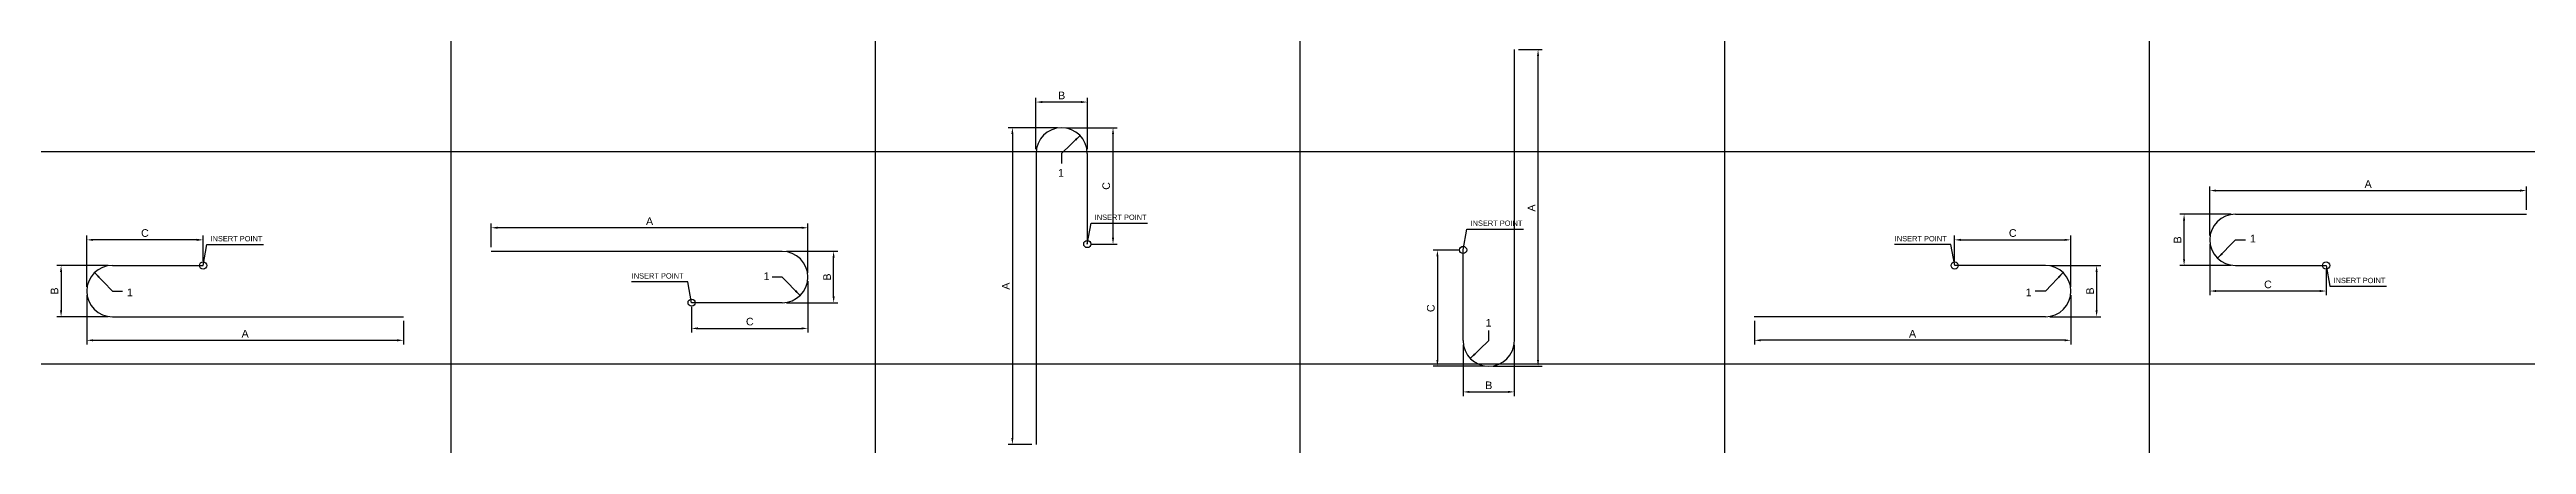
# Paper-space layout 'Layout1' of a CAD drawing. Header units: millimetres. Extents: x 1696 to 8223, y -288 to 1669.
# Drawn here: x 3289 to 4456, y 392 to 578 of the extents above; entities that cross this region are included whole.
import ezdxf

# ---------------------------------------------------------------- set-up
doc = ezdxf.new("R2010")
doc.units = ezdxf.units.MM
doc.header["$LTSCALE"] = 15
doc.layers.get('DEFPOINTS').update_dxf_attribs({"color": 251})
for name, color, linetype in [('1', 1, 'Continuous'), ('3', 3, 'Continuous'), ('6', 6, 'Continuous'), ('Hatch', 251, 'Continuous')]:
    doc.layers.add(name, color=color, linetype=linetype)
doc.styles.add('HOA', font='Vharial.ttf')
doc.styles.add('thuong', font='Vnarial.ttf')
doc.dimstyles.new('D1', dxfattribs={"dimtxt": 1.8, "dimasz": 1.5, "dimexe": 1, "dimexo": 1, "dimgap": 0.65, "dimtad": 1, "dimtoh": 1, "dimdec": 4, "dimzin": 12, "dimdsep": 46, "dimtxsty": 'thuong', "dimcen": 0.5, "dimclrd": 251, "dimclre": 251, "dimclrt": 4, "dimaunit": 1, "dimadec": 0, "dimazin": 3, "dimtfac": 1, "dimtdec": 4, "dimtofl": 0, "dimtmove": 2, "dimatfit": 3, "dimfxl": 1, "dimtolj": 1, "dimtzin": 12, "dimarcsym": 2})
doc.dimstyles.new('D2', dxfattribs={"dimscale": 2, "dimtxt": 1.8, "dimasz": 1.5, "dimexe": 1, "dimexo": 1, "dimgap": 0.65, "dimtad": 1, "dimtoh": 1, "dimdec": 4, "dimzin": 12, "dimdsep": 46, "dimtxsty": 'thuong', "dimcen": 0.5, "dimclrd": 251, "dimclre": 251, "dimclrt": 4, "dimaunit": 1, "dimadec": 0, "dimazin": 3, "dimtfac": 1, "dimtdec": 4, "dimtofl": 0, "dimtmove": 2, "dimatfit": 3, "dimfxl": 1, "dimtolj": 1, "dimtzin": 12, "dimarcsym": 2})

psp = doc.layouts.get("Layout1")

# ---------------------------------------------------------------- texts
at = {"layer": '3', "color": 3, "style": 'HOA'}
for p in [(3364.89177, 487.91323), (3781.38377, 498.00682), (3958.39955, 495.20483), (4158.23765, 487.91323), (3563.29152, 470.38098), (4364.89177, 468.22587)]:
    psp.add_text('insert point', height=2.5, dxfattribs=at).set_placement(p)
at = {"layer": '6', "color": 4, "style": 'thuong'}
for p in [(3764.11087, 518.35859), (4325.50584, 487.402), (3625.40037, 469.67694), (3325.50584, 462.07577), (4219.90237, 462.07577), (3965.5031, 447.7423)]:
    psp.add_text('1', height=3.6, dxfattribs=at).set_placement(p)

# ---------------------------------------------------------------- blocks, each defined once
blk = doc.blocks.new('*D27')
at = {"layer": '6', "color": 251, "lineweight": -2}
for p, q in [((3306.6, 462.5), (3306.6, 439.3)), ((3455.8, 450.4), (3455.8, 439.3)), ((3309.6, 441.3), (3452.8, 441.3))]:
    blk.add_line(p, q, dxfattribs=at)
at = {"layer": '6', "color": 251}
for points in [[(3309.6, 441.8), (3309.6, 440.8), (3306.6, 441.3)], [(3452.8, 441.8), (3452.8, 440.8), (3455.8, 441.3)]]:
    blk.add_solid(points, dxfattribs=at)
at = {"layer": 'DEFPOINTS', "color": 0}
for p in [(3306.6, 464.5), (3455.8, 452.4), (3455.8, 441.3)]:
    blk.add_point(p, dxfattribs=at)
at = {"layer": '6', "color": 4, "insert": (3381.2, 444.4), "char_height": 3.6, "attachment_point": 5, "style": 'thuong'}
blk.add_mtext('\\A1;A', dxfattribs=at)
blk = doc.blocks.new('*D28')
at = {"layer": '6', "color": 251, "lineweight": -2}
for p, q in [((3306.6, 466.5), (3306.6, 490.6)), ((3361.4, 478.5), (3361.4, 490.6)), ((3358.4, 488.6), (3309.6, 488.6))]:
    blk.add_line(p, q, dxfattribs=at)
at = {"layer": '6', "color": 251}
for points in [[(3309.6, 489.1), (3309.6, 488.1), (3306.6, 488.6)], [(3358.4, 489.1), (3358.4, 488.1), (3361.4, 488.6)]]:
    blk.add_solid(points, dxfattribs=at)
at = {"layer": 'DEFPOINTS', "color": 0}
for p in [(3306.6, 488.6), (3361.4, 476.5), (3306.6, 464.5)]:
    blk.add_point(p, dxfattribs=at)
at = {"layer": '6', "color": 4, "insert": (3334, 491.8), "char_height": 3.6, "attachment_point": 5, "style": 'thuong'}
blk.add_mtext('\\A1;C', dxfattribs=at)
blk = doc.blocks.new('*D29')
at = {"layer": '6', "color": 251, "lineweight": -2}
for p, q in [((3316.7, 476.5), (3292.5, 476.5)), ((3294.5, 473.5), (3294.5, 455.4)), ((3316.7, 452.4), (3292.5, 452.4))]:
    blk.add_line(p, q, dxfattribs=at)
at = {"layer": '6', "color": 251}
for points in [[(3294, 473.5), (3295, 473.5), (3294.5, 476.5)], [(3294, 455.4), (3295, 455.4), (3294.5, 452.4)]]:
    blk.add_solid(points, dxfattribs=at)
at = {"layer": 'DEFPOINTS', "color": 0}
for p in [(3318.7, 476.5), (3294.5, 452.4), (3318.7, 452.4)]:
    blk.add_point(p, dxfattribs=at)
at = {"layer": '6', "color": 4, "insert": (3291.4, 464.5), "char_height": 3.6, "attachment_point": 5, "rotation": 90, "style": 'thuong'}
blk.add_mtext('\\A1;B', dxfattribs=at)
blk = doc.blocks.new('*D30')
at = {"layer": '6', "color": 251, "lineweight": -2}
for p, q in [((3497.1, 485.2), (3497.1, 496.3)), ((3643.3, 494.3), (3500.1, 494.3)), ((3646.3, 473.1), (3646.3, 496.3))]:
    blk.add_line(p, q, dxfattribs=at)
at = {"layer": '6', "color": 251}
for points in [[(3500.1, 494.8), (3500.1, 493.8), (3497.1, 494.3)], [(3643.3, 494.8), (3643.3, 493.8), (3646.3, 494.3)]]:
    blk.add_solid(points, dxfattribs=at)
at = {"layer": 'DEFPOINTS', "color": 0}
for p in [(3497.1, 494.3), (3497.1, 483.2), (3646.3, 471.1)]:
    blk.add_point(p, dxfattribs=at)
at = {"layer": '6', "color": 4, "insert": (3571.7, 497.4), "char_height": 3.6, "attachment_point": 5, "style": 'thuong'}
blk.add_mtext('\\A1;A', dxfattribs=at)
blk = doc.blocks.new('*D31')
at = {"layer": '6', "color": 251, "lineweight": -2}
for p, q in [((3646.3, 469.1), (3646.3, 444.9)), ((3591.5, 457), (3591.5, 444.9)), ((3594.5, 446.9), (3643.3, 446.9))]:
    blk.add_line(p, q, dxfattribs=at)
at = {"layer": '6', "color": 251}
for points in [[(3594.5, 447.4), (3594.5, 446.4), (3591.5, 446.9)], [(3643.3, 447.4), (3643.3, 446.4), (3646.3, 446.9)]]:
    blk.add_solid(points, dxfattribs=at)
at = {"layer": 'DEFPOINTS', "color": 0}
for p in [(3646.3, 471.1), (3591.5, 459), (3646.3, 446.9)]:
    blk.add_point(p, dxfattribs=at)
at = {"layer": '6', "color": 4, "insert": (3618.9, 450.1), "char_height": 3.6, "attachment_point": 5, "style": 'thuong'}
blk.add_mtext('\\A1;C', dxfattribs=at)
blk = doc.blocks.new('*D32')
at = {"layer": '6', "color": 251, "lineweight": -2}
for p, q in [((3636.2, 483.2), (3660.4, 483.2)), ((3658.4, 462), (3658.4, 480.2)), ((3636.2, 459), (3660.4, 459))]:
    blk.add_line(p, q, dxfattribs=at)
at = {"layer": '6', "color": 251}
for points in [[(3657.9, 480.2), (3658.9, 480.2), (3658.4, 483.2)], [(3657.9, 462), (3658.9, 462), (3658.4, 459)]]:
    blk.add_solid(points, dxfattribs=at)
at = {"layer": 'DEFPOINTS', "color": 0}
for p in [(3634.2, 483.2), (3658.4, 483.2), (3634.2, 459)]:
    blk.add_point(p, dxfattribs=at)
at = {"layer": '6', "color": 4, "insert": (3655.3, 471.1), "char_height": 3.6, "attachment_point": 5, "rotation": 90, "style": 'thuong'}
blk.add_mtext('\\A1;B', dxfattribs=at)
blk = doc.blocks.new('*D33')
at = {"layer": '6', "color": 251, "lineweight": -2}
for p, q in [((3981, 578.2), (3992.2, 578.2)), ((3990.2, 432.1), (3990.2, 575.2)), ((3969, 429.1), (3992.2, 429.1))]:
    blk.add_line(p, q, dxfattribs=at)
at = {"layer": '6', "color": 251}
for points in [[(3989.7, 575.2), (3990.7, 575.2), (3990.2, 578.2)], [(3989.7, 432.1), (3990.7, 432.1), (3990.2, 429.1)]]:
    blk.add_solid(points, dxfattribs=at)
at = {"layer": 'DEFPOINTS', "color": 0}
for p in [(3979, 578.2), (3990.2, 578.2), (3967, 429.1)]:
    blk.add_point(p, dxfattribs=at)
at = {"layer": '6', "color": 4, "insert": (3987.1, 503.6), "char_height": 3.6, "attachment_point": 5, "rotation": 90, "style": 'thuong'}
blk.add_mtext('\\A1;A', dxfattribs=at)
blk = doc.blocks.new('*D34')
at = {"layer": '6', "color": 251, "lineweight": -2}
for p, q in [((3952.9, 483.8), (3940.8, 483.8)), ((3942.8, 480.8), (3942.8, 432.1)), ((3965, 429.1), (3940.8, 429.1))]:
    blk.add_line(p, q, dxfattribs=at)
at = {"layer": '6', "color": 251}
for points in [[(3942.3, 480.8), (3943.3, 480.8), (3942.8, 483.8)], [(3942.3, 432.1), (3943.3, 432.1), (3942.8, 429.1)]]:
    blk.add_solid(points, dxfattribs=at)
at = {"layer": 'DEFPOINTS', "color": 0}
for p in [(3954.9, 483.8), (3942.8, 429.1), (3967, 429.1)]:
    blk.add_point(p, dxfattribs=at)
at = {"layer": '6', "color": 4, "insert": (3939.7, 456.4), "char_height": 3.6, "attachment_point": 5, "rotation": 90, "style": 'thuong'}
blk.add_mtext('\\A1;C', dxfattribs=at)
blk = doc.blocks.new('*D35')
at = {"layer": '6', "color": 251, "lineweight": -2}
for p, q in [((3954.9, 439.1), (3954.9, 415)), ((3979, 439.1), (3979, 415)), ((3957.9, 417), (3976, 417))]:
    blk.add_line(p, q, dxfattribs=at)
at = {"layer": '6', "color": 251}
for points in [[(3957.9, 417.5), (3957.9, 416.5), (3954.9, 417)], [(3976, 417.5), (3976, 416.5), (3979, 417)]]:
    blk.add_solid(points, dxfattribs=at)
at = {"layer": 'DEFPOINTS', "color": 0}
for p in [(3954.9, 441.1), (3979, 441.1), (3979, 417)]:
    blk.add_point(p, dxfattribs=at)
at = {"layer": '6', "color": 4, "insert": (3967, 420.1), "char_height": 3.6, "attachment_point": 5, "style": 'thuong'}
blk.add_mtext('\\A1;B', dxfattribs=at)
blk = doc.blocks.new('*D36')
at = {"layer": '6', "color": 251, "lineweight": -2}
for p, q in [((3763.8, 541.4), (3740.6, 541.4)), ((3742.6, 538.4), (3742.6, 395.3)), ((3751.7, 392.3), (3740.6, 392.3))]:
    blk.add_line(p, q, dxfattribs=at)
at = {"layer": '6', "color": 251}
for points in [[(3742.1, 538.4), (3743.1, 538.4), (3742.6, 541.4)], [(3742.1, 395.3), (3743.1, 395.3), (3742.6, 392.3)]]:
    blk.add_solid(points, dxfattribs=at)
at = {"layer": 'DEFPOINTS', "color": 0}
for p in [(3765.8, 541.4), (3742.6, 392.3), (3753.7, 392.3)]:
    blk.add_point(p, dxfattribs=at)
at = {"layer": '6', "color": 4, "insert": (3739.5, 466.8), "char_height": 3.6, "attachment_point": 5, "rotation": 90, "style": 'thuong'}
blk.add_mtext('\\A1;A', dxfattribs=at)
blk = doc.blocks.new('*D37')
at = {"layer": '6', "color": 251, "lineweight": -2}
for p, q in [((3767.8, 541.4), (3792, 541.4)), ((3790, 489.6), (3790, 538.4)), ((3779.9, 486.6), (3792, 486.6))]:
    blk.add_line(p, q, dxfattribs=at)
at = {"layer": '6', "color": 251}
for points in [[(3789.5, 538.4), (3790.5, 538.4), (3790, 541.4)], [(3789.5, 489.6), (3790.5, 489.6), (3790, 486.6)]]:
    blk.add_solid(points, dxfattribs=at)
at = {"layer": 'DEFPOINTS', "color": 0}
for p in [(3765.8, 541.4), (3790, 541.4), (3777.9, 486.6)]:
    blk.add_point(p, dxfattribs=at)
at = {"layer": '6', "color": 4, "insert": (3786.8, 514), "char_height": 3.6, "attachment_point": 5, "rotation": 90, "style": 'thuong'}
blk.add_mtext('\\A1;C', dxfattribs=at)
blk = doc.blocks.new('*D38')
at = {"layer": '6', "color": 251, "lineweight": -2}
for p, q in [((3753.7, 531.3), (3753.7, 555.5)), ((3774.9, 553.5), (3756.7, 553.5)), ((3777.9, 531.3), (3777.9, 555.5))]:
    blk.add_line(p, q, dxfattribs=at)
at = {"layer": '6', "color": 251}
for points in [[(3756.7, 554), (3756.7, 553), (3753.7, 553.5)], [(3774.9, 554), (3774.9, 553), (3777.9, 553.5)]]:
    blk.add_solid(points, dxfattribs=at)
at = {"layer": 'DEFPOINTS', "color": 0}
for p in [(3753.7, 553.5), (3753.7, 529.3), (3777.9, 529.3)]:
    blk.add_point(p, dxfattribs=at)
at = {"layer": '6', "color": 4, "insert": (3765.8, 556.6), "char_height": 3.6, "attachment_point": 5, "style": 'thuong'}
blk.add_mtext('\\A1;B', dxfattribs=at)
blk = doc.blocks.new('*D39')
at = {"layer": '6', "color": 251, "lineweight": -2}
for p, q in [((4241.2, 462.5), (4241.2, 439.3)), ((4092.1, 450.4), (4092.1, 439.3)), ((4238.2, 441.3), (4095.1, 441.3))]:
    blk.add_line(p, q, dxfattribs=at)
at = {"layer": '6', "color": 251}
for points in [[(4095.1, 441.8), (4095.1, 440.8), (4092.1, 441.3)], [(4238.2, 441.8), (4238.2, 440.8), (4241.2, 441.3)]]:
    blk.add_solid(points, dxfattribs=at)
at = {"layer": 'DEFPOINTS', "color": 0}
for p in [(4241.2, 464.5), (4092.1, 452.4), (4092.1, 441.3)]:
    blk.add_point(p, dxfattribs=at)
at = {"layer": '6', "color": 4, "insert": (4166.6, 444.4), "char_height": 3.6, "attachment_point": 5, "style": 'thuong'}
blk.add_mtext('\\A1;A', dxfattribs=at)
blk = doc.blocks.new('*D40')
at = {"layer": '6', "color": 251, "lineweight": -2}
for p, q in [((4186.4, 478.5), (4186.4, 490.6)), ((4241.2, 466.5), (4241.2, 490.6)), ((4189.4, 488.6), (4238.2, 488.6))]:
    blk.add_line(p, q, dxfattribs=at)
at = {"layer": '6', "color": 251}
for points in [[(4189.4, 489.1), (4189.4, 488.1), (4186.4, 488.6)], [(4238.2, 489.1), (4238.2, 488.1), (4241.2, 488.6)]]:
    blk.add_solid(points, dxfattribs=at)
at = {"layer": 'DEFPOINTS', "color": 0}
for p in [(4241.2, 488.6), (4186.4, 476.5), (4241.2, 464.5)]:
    blk.add_point(p, dxfattribs=at)
at = {"layer": '6', "color": 4, "insert": (4213.8, 491.8), "char_height": 3.6, "attachment_point": 5, "style": 'thuong'}
blk.add_mtext('\\A1;C', dxfattribs=at)
blk = doc.blocks.new('*D41')
at = {"layer": '6', "color": 251, "lineweight": -2}
for p, q in [((4231.2, 476.5), (4255.3, 476.5)), ((4253.3, 473.5), (4253.3, 455.4)), ((4231.2, 452.4), (4255.3, 452.4))]:
    blk.add_line(p, q, dxfattribs=at)
at = {"layer": '6', "color": 251}
for points in [[(4252.8, 473.5), (4253.8, 473.5), (4253.3, 476.5)], [(4252.8, 455.4), (4253.8, 455.4), (4253.3, 452.4)]]:
    blk.add_solid(points, dxfattribs=at)
at = {"layer": 'DEFPOINTS', "color": 0}
for p in [(4229.2, 476.5), (4229.2, 452.4), (4253.3, 452.4)]:
    blk.add_point(p, dxfattribs=at)
at = {"layer": '6', "color": 4, "insert": (4250.2, 464.5), "char_height": 3.6, "attachment_point": 5, "rotation": 90, "style": 'thuong'}
blk.add_mtext('\\A1;B', dxfattribs=at)
blk = doc.blocks.new('*D42')
at = {"layer": '6', "color": 251, "lineweight": -2}
for p, q in [((4306.6, 490.6), (4306.6, 513.8)), ((4455.8, 502.7), (4455.8, 513.8)), ((4309.6, 511.8), (4452.8, 511.8))]:
    blk.add_line(p, q, dxfattribs=at)
at = {"layer": '6', "color": 251}
for points in [[(4309.6, 512.3), (4309.6, 511.3), (4306.6, 511.8)], [(4452.8, 512.3), (4452.8, 511.3), (4455.8, 511.8)]]:
    blk.add_solid(points, dxfattribs=at)
at = {"layer": 'DEFPOINTS', "color": 0}
for p in [(4455.8, 511.8), (4455.8, 500.7), (4306.6, 488.6)]:
    blk.add_point(p, dxfattribs=at)
at = {"layer": '6', "color": 4, "insert": (4381.2, 514.9), "char_height": 3.6, "attachment_point": 5, "style": 'thuong'}
blk.add_mtext('\\A1;A', dxfattribs=at)
blk = doc.blocks.new('*D43')
at = {"layer": '6', "color": 251, "lineweight": -2}
for p, q in [((4306.6, 486.6), (4306.6, 462.5)), ((4361.4, 474.5), (4361.4, 462.5)), ((4358.4, 464.5), (4309.6, 464.5))]:
    blk.add_line(p, q, dxfattribs=at)
at = {"layer": '6', "color": 251}
for points in [[(4309.6, 465), (4309.6, 464), (4306.6, 464.5)], [(4358.4, 465), (4358.4, 464), (4361.4, 464.5)]]:
    blk.add_solid(points, dxfattribs=at)
at = {"layer": 'DEFPOINTS', "color": 0}
for p in [(4306.6, 488.6), (4361.4, 476.5), (4306.6, 464.5)]:
    blk.add_point(p, dxfattribs=at)
at = {"layer": '6', "color": 4, "insert": (4334, 467.6), "char_height": 3.6, "attachment_point": 5, "style": 'thuong'}
blk.add_mtext('\\A1;C', dxfattribs=at)
blk = doc.blocks.new('*D44')
at = {"layer": '6', "color": 251, "lineweight": -2}
for p, q in [((4316.7, 500.7), (4292.5, 500.7)), ((4294.5, 479.5), (4294.5, 497.7)), ((4316.7, 476.5), (4292.5, 476.5))]:
    blk.add_line(p, q, dxfattribs=at)
at = {"layer": '6', "color": 251}
for points in [[(4294, 497.7), (4295, 497.7), (4294.5, 500.7)], [(4294, 479.5), (4295, 479.5), (4294.5, 476.5)]]:
    blk.add_solid(points, dxfattribs=at)
at = {"layer": 'DEFPOINTS', "color": 0}
for p in [(4294.5, 500.7), (4318.7, 500.7), (4318.7, 476.5)]:
    blk.add_point(p, dxfattribs=at)
at = {"layer": '6', "color": 4, "insert": (4291.4, 488.6), "char_height": 3.6, "attachment_point": 5, "rotation": 90, "style": 'thuong'}
blk.add_mtext('\\A1;B', dxfattribs=at)

# ---------------------------------------------------------------- dimensions: what is measured, and where the dimension line sits
at = {"layer": '6'}
for base, p1, p2, angle, text, picture, middle in [((3990.17326, 578.22522), (3966.97179, 429.05337), (3979.04875, 578.22522), 90, 'A', '*D33', (3987.07326, 503.63929)), ((3742.60064, 392.25247), (3765.8021, 541.42432), (3753.72514, 392.25247), 270, 'A', '*D36', (3739.50064, 466.83839)), ((3789.95682, 541.42432), (3777.87906, 486.63983), (3765.8021, 541.42432), 270, 'C', '*D37', (3786.79542, 514.03208)), ((3497.11384, 494.29242), (3646.28569, 471.09096), (3497.11384, 483.16792), 180, 'A', '*D30', (3571.69977, 497.39242)), ((4241.23183, 488.62401), (4186.44735, 476.54625), (4241.23183, 464.46929), 180, 'C', '*D40', (4213.83959, 491.7854)), ((4294.52828, 500.70017), (4318.67954, 476.54625), (4318.67954, 500.70017), 270, 'B', '*D44', (4291.42828, 488.62321)), ((3658.35999, 483.16792), (3634.20873, 459.014), (3634.20873, 483.16792), 270, 'B', '*D32', (3655.25999, 471.09096)), ((3942.81708, 429.05337), (3954.89483, 483.83785), (3966.97179, 429.05337), 90, 'C', '*D34', (3939.65569, 456.44561)), ((3294.52828, 452.39233), (3318.67954, 476.54625), (3318.67954, 452.39233), 90, 'B', '*D29', (3291.42828, 464.46929)), ((3646.28569, 446.93624), (3591.50121, 459.014), (3646.28569, 471.09096), 180, 'C', '*D31', (3618.89345, 450.09763)), ((4253.30613, 452.39233), (4229.15487, 476.54625), (4229.15487, 452.39233), 90, 'B', '*D41', (4250.20613, 464.46929)), ((4092.05998, 441.26783), (4241.23183, 464.46929), (4092.05998, 452.39233), 180, 'A', '*D39', (4166.6459, 444.36783)), ((3979.04875, 416.97907), (3954.89483, 441.13033), (3979.04875, 441.13033), 180, 'B', '*D35', (3966.97179, 420.07907))]:
    dim = psp.add_linear_dim(base=base, p1=p1, p2=p2, angle=angle, text=text, dimstyle='D2', dxfattribs=at)
    dim.commit()
    dim.dimension.update_dxf_attribs({"geometry": picture, "text_midpoint": middle})
for base, p1, p2, text, picture, middle in [((3753.72514, 553.49862), (3777.87906, 529.34736), (3753.72514, 529.34736), 'B', '*D38', (3765.8021, 556.59862)), ((4455.77443, 511.82468), (4306.60258, 488.62321), (4455.77443, 500.70017), 'A', '*D42', (4381.1885, 514.92468)), ((3306.60258, 488.62401), (3361.38706, 476.54625), (3306.60258, 464.46929), 'C', '*D28', (3333.99482, 491.7854)), ((4306.60258, 464.4685), (4361.38706, 476.54625), (4306.60258, 488.62321), 'C', '*D43', (4333.99482, 467.62989)), ((3455.77443, 441.26783), (3306.60258, 464.46929), (3455.77443, 452.39233), 'A', '*D27', (3381.1885, 444.36783))]:
    dim = psp.add_linear_dim(base=base, p1=p1, p2=p2, text=text, dimstyle='D2', dxfattribs=at)
    dim.commit()
    dim.dimension.update_dxf_attribs({"geometry": picture, "text_midpoint": middle})

# ---------------------------------------------------------------- linework, layer by layer
at = {"layer": '1', "color": 1}
for p, q in [((3777.87906, 529.34736), (3777.87906, 486.63983)), ((3954.89483, 441.13033), (3954.89483, 483.83785)), ((3318.67954, 476.54625), (3361.38706, 476.54625)), ((4229.15487, 476.54625), (4186.44735, 476.54625)), ((4318.67954, 476.54625), (4361.38706, 476.54625)), ((3634.20873, 459.014), (3591.50121, 459.014))]:
    psp.add_line(p, q, dxfattribs=at)
for points in [[(3979.04875, 441.13033), (3979.04875, 578.22522)], [(3753.72514, 529.34736), (3753.72514, 392.25247)], [(4318.67954, 500.70017), (4455.77443, 500.70017)], [(3634.20873, 483.16792), (3497.11384, 483.16792)], [(3318.67954, 452.39233), (3455.77443, 452.39233)], [(4229.15487, 452.39233), (4092.05998, 452.39233)]]:
    psp.add_lwpolyline(points, dxfattribs=at)
for centre, start, end in [((3765.8021, 529.34736), 0, 180), ((4318.67954, 488.62321), 90, 270), ((3634.20873, 471.09096), 270, 90), ((3318.67954, 464.46929), 90, 270), ((4229.15487, 464.46929), 270, 90), ((3966.97179, 441.13033), 180, 0)]:
    psp.add_arc(centre, 12.07696, start, end, dxfattribs=at)
at = {"layer": '6'}
for centre in [(3777.87906, 486.63983), (3954.89483, 483.83785), (3361.38706, 476.54625), (4186.44735, 476.54625), (4361.38706, 476.54625), (3591.50121, 459.014)]:
    psp.add_circle(centre, 1.69329, dxfattribs=at)
at = {"layer": 'Hatch', "color": 251}
for p, direction in [((3478.17471, 780.14296), (0, 1)), ((3678.17471, 792.95726), (0, 1)), ((3878.17471, 780.14296), (0, 1)), ((4078.17471, 789.84939), (0, 1)), ((4278.17471, 789.84939), (0, 1)), ((2068.8485, 530.14296), (1, 0)), ((2068.8485, 430.14296), (1, 0))]:
    psp.add_xline(p, direction, dxfattribs=at)

psp.set_redraw_order([(e.dxf.handle, doc.entitydb.next_handle()) for e in psp.query("TEXT MTEXT ATTDEF DIMENSION ARC_DIMENSION")])  # texts and dimensions are drawn at this point

# ---------------------------------------------------------------- leaders
at = {"layer": '6'}
for points, dimstyle in [([(3774.49544, 537.73061), (3765.8021, 529.34736), (3765.8021, 524.57909)], 'D2'), ([(3777.87906, 486.63983), (3779.70214, 496.46083), (3806.26453, 496.46083)], 'D1'), ([(3954.89483, 483.83785), (3956.71791, 493.65884), (3983.2803, 493.65884)], 'D1'), ([(3361.38706, 476.54625), (3363.21014, 486.36724), (3389.77253, 486.36724)], 'D1'), ([(4186.44735, 476.54625), (4184.62427, 486.36724), (4158.06188, 486.36724)], 'D1'), ([(4310.29629, 479.92987), (4318.67954, 488.62321), (4323.44781, 488.62321)], 'D2'), ([(3310.29629, 473.16263), (3318.67954, 464.46929), (3323.44781, 464.46929)], 'D2'), ([(3591.50121, 459.014), (3589.67813, 468.83499), (3563.11574, 468.83499)], 'D1'), ([(3642.59198, 462.39762), (3634.20873, 471.09096), (3629.44046, 471.09096)], 'D2'), ([(4237.53812, 473.16263), (4229.15487, 464.46929), (4224.3866, 464.46929)], 'D2'), ([(4361.38706, 476.54625), (4363.21014, 466.72526), (4389.77253, 466.72526)], 'D1'), ([(3958.27846, 432.74708), (3966.97179, 441.13033), (3966.97179, 445.8986)], 'D2')]:
    psp.add_leader(points, dimstyle=dimstyle, override={"dimgap": 0.65, "dimtad": 0}, dxfattribs=at)

doc.saveas('drawing.dxf')
